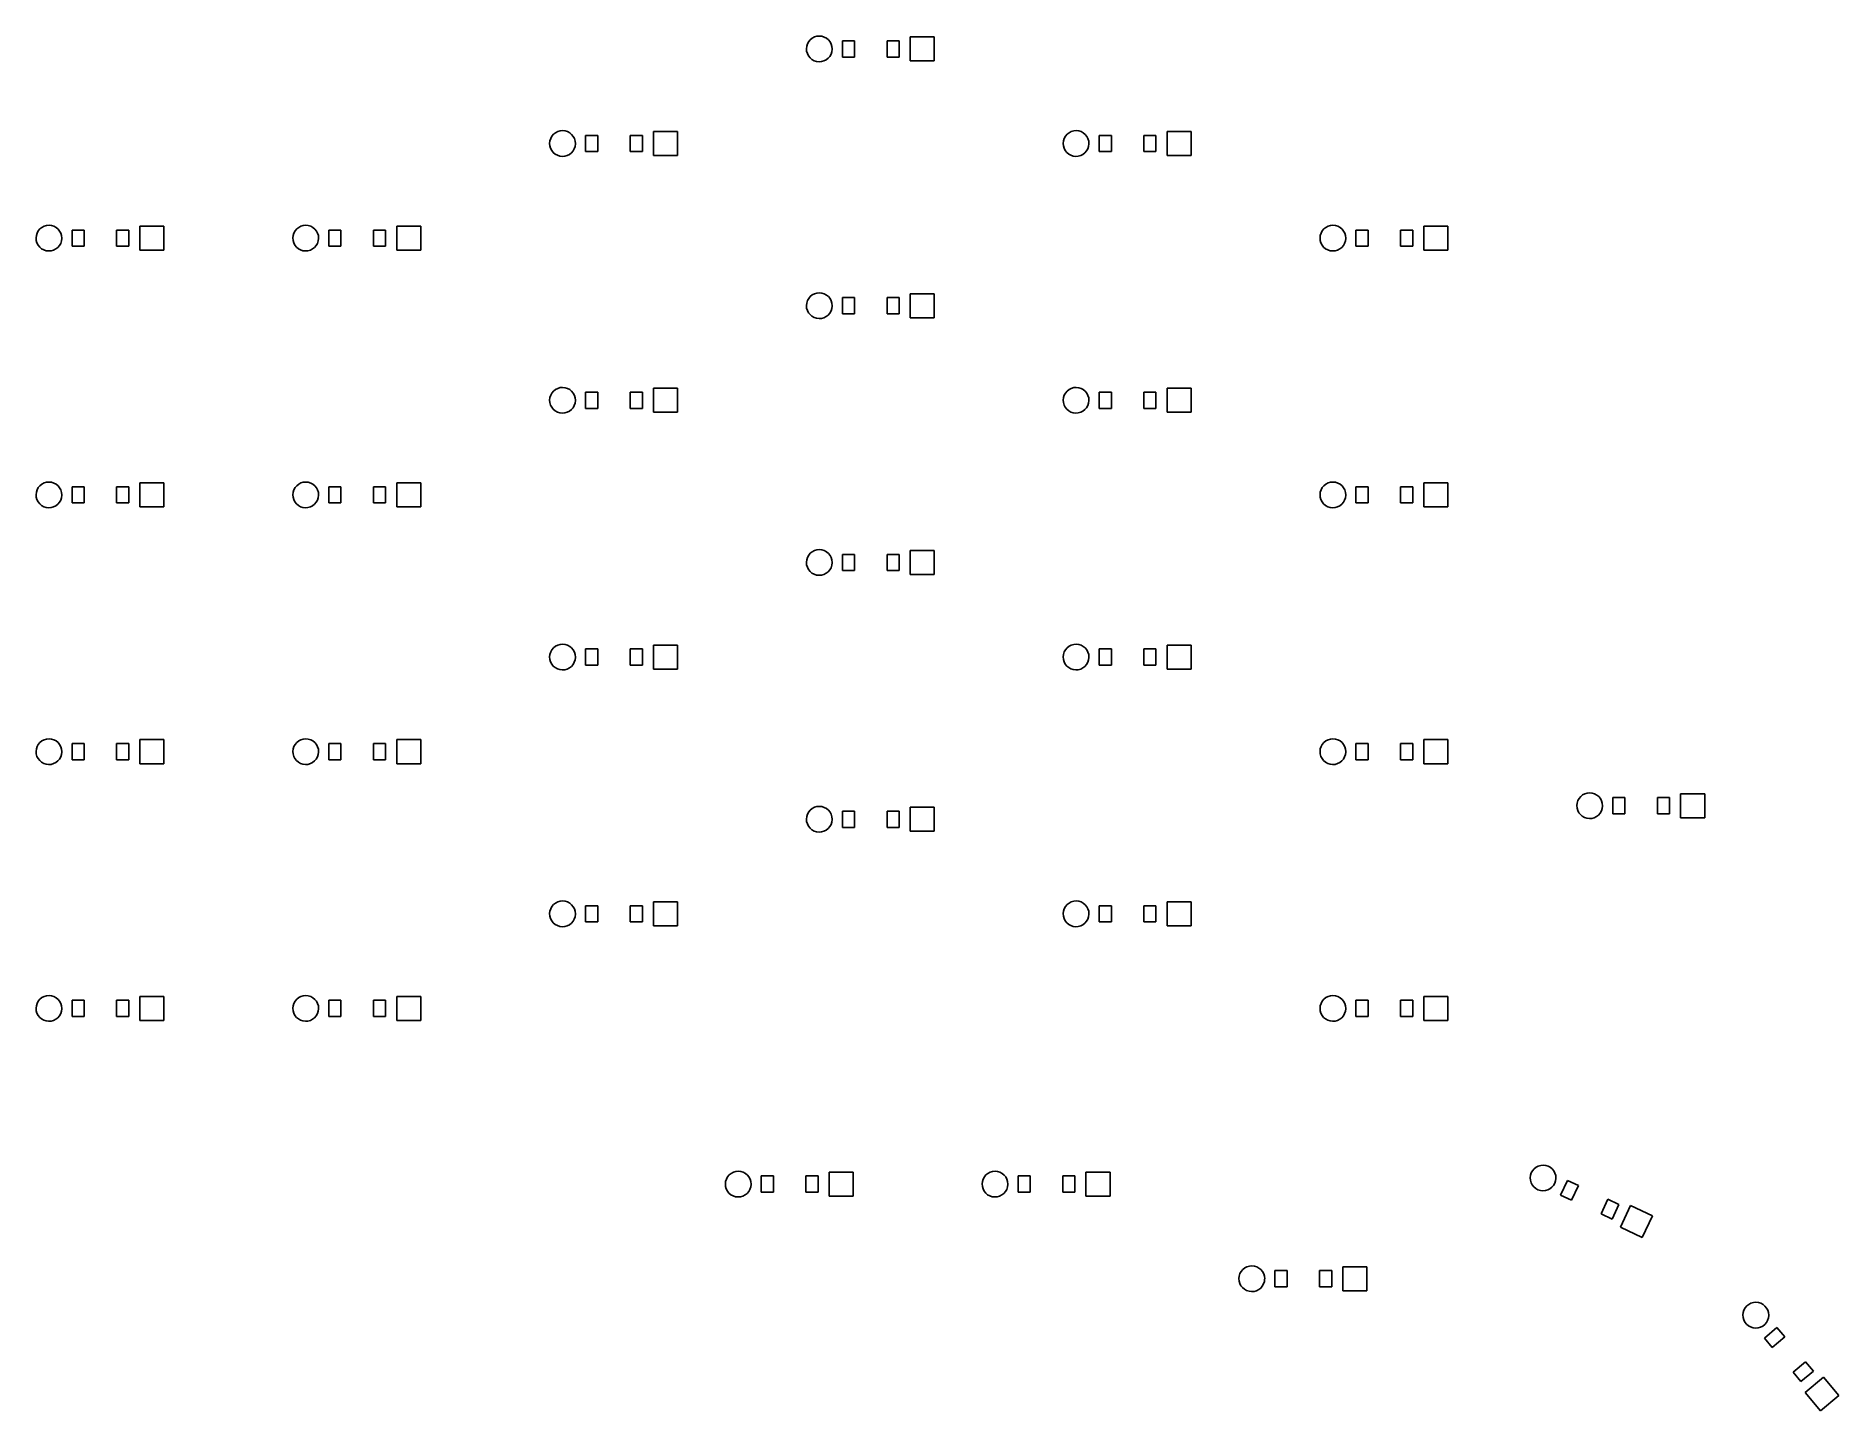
# Model space of a CAD drawing. Extents: x -5 to 129, y -39 to 63.
import ezdxf

# ---------------------------------------------------------------- set-up
doc = ezdxf.new("R2010")
doc.units = 0
doc.layers.add('BLACK', color=7, linetype='CONTINUOUS')

msp = doc.modelspace()

# ---------------------------------------------------------------- linework, layer by layer
at = {"layer": 'BLACK', "linetype": 'CONTINUOUS'}
for p, q in [((52.5236, 62.6805), (52.6684, 62.797)), ((52.6684, 62.797), (52.8332, 62.8831)), ((52.8332, 62.8831), (53.0115, 62.9356)), ((53.0115, 62.9356), (53.1966, 62.9525)), ((53.1966, 62.9525), (53.3815, 62.933)), ((53.3815, 62.933), (53.5591, 62.8781)), ((53.5591, 62.8781), (53.7226, 62.7897)), ((53.7226, 62.7897), (53.8659, 62.6712)), ((59.921, 61.111), (59.921, 62.889)), ((59.921, 62.889), (61.699, 62.889)), ((61.699, 62.889), (61.699, 61.111)), ((52.2376, 62.0133), (52.2583, 62.198)), ((52.2531, 61.8281), (52.2376, 62.0133)), ((52.3044, 61.6494), (52.2531, 61.8281)), ((52.2583, 62.198), (52.3145, 62.3752)), ((52.3894, 61.484), (52.3044, 61.6494)), ((52.3145, 62.3752), (52.4041, 62.5381)), ((52.5048, 61.3383), (52.3894, 61.484)), ((52.4041, 62.5381), (52.5236, 62.6805)), ((53.9683, 61.4509), (53.8469, 61.3102)), ((53.8659, 62.6712), (53.9834, 62.5271)), ((54.0602, 61.6126), (53.9683, 61.4509)), ((53.9834, 62.5271), (54.0706, 62.363)), ((54.1188, 61.789), (54.0602, 61.6126)), ((54.0706, 62.363), (54.1244, 62.185)), ((54.1421, 61.9734), (54.1188, 61.789)), ((54.1244, 62.185), (54.1425, 62)), ((54.1425, 62), (54.1421, 61.9734)), ((54.9, 61.4), (54.9, 62.6)), ((54.9, 62.6), (55.8, 62.6)), ((55.8, 61.4), (54.9, 61.4)), ((55.8, 62.6), (55.8, 61.4)), ((58.2, 61.4), (58.2, 62.6)), ((58.2, 62.6), (59.1, 62.6)), ((59.1, 61.4), (58.2, 61.4)), ((59.1, 62.6), (59.1, 61.4)), ((52.6464, 61.2179), (52.5048, 61.3383)), ((52.8087, 61.1272), (52.6464, 61.2179)), ((52.9855, 61.0697), (52.8087, 61.1272)), ((53.1701, 61.0477), (52.9855, 61.0697)), ((53.3554, 61.062), (53.1701, 61.0477)), ((53.5344, 61.112), (53.3554, 61.062)), ((53.7004, 61.1958), (53.5344, 61.112)), ((53.8469, 61.3102), (53.7004, 61.1958)), ((61.699, 61.111), (59.921, 61.111)), ((33.2376, 55.0133), (33.2583, 55.198)), ((33.2531, 54.8281), (33.2376, 55.0133)), ((33.3044, 54.6494), (33.2531, 54.8281)), ((33.2583, 55.198), (33.3145, 55.3752)), ((33.3145, 55.3752), (33.4041, 55.5381)), ((33.4041, 55.5381), (33.5236, 55.6805)), ((33.5236, 55.6805), (33.6684, 55.797)), ((33.6684, 55.797), (33.8332, 55.8831)), ((33.8332, 55.8831), (34.0115, 55.9356)), ((34.0115, 55.9356), (34.1966, 55.9525)), ((34.1966, 55.9525), (34.3815, 55.933)), ((34.3815, 55.933), (34.5591, 55.8781)), ((34.5591, 55.8781), (34.7226, 55.7897)), ((34.7226, 55.7897), (34.8659, 55.6712)), ((34.8659, 55.6712), (34.9834, 55.5271)), ((34.9834, 55.5271), (35.0706, 55.363)), ((35.1188, 54.789), (35.0602, 54.6126)), ((35.0706, 55.363), (35.1244, 55.185)), ((35.1421, 54.9734), (35.1188, 54.789)), ((35.1244, 55.185), (35.1425, 55)), ((35.1425, 55), (35.1421, 54.9734)), ((35.9, 54.4), (35.9, 55.6)), ((35.9, 55.6), (36.8, 55.6)), ((36.8, 55.6), (36.8, 54.4)), ((39.2, 54.4), (39.2, 55.6)), ((39.2, 55.6), (40.1, 55.6)), ((40.1, 55.6), (40.1, 54.4)), ((40.921, 54.111), (40.921, 55.889)), ((40.921, 55.889), (42.699, 55.889)), ((42.699, 55.889), (42.699, 54.111)), ((71.2376, 55.0133), (71.2583, 55.198)), ((71.2531, 54.8281), (71.2376, 55.0133)), ((71.3044, 54.6494), (71.2531, 54.8281)), ((71.2583, 55.198), (71.3145, 55.3752)), ((71.3145, 55.3752), (71.4041, 55.5381)), ((71.4041, 55.5381), (71.5236, 55.6805)), ((71.5236, 55.6805), (71.6684, 55.797)), ((71.6684, 55.797), (71.8332, 55.8831)), ((71.8332, 55.8831), (72.0115, 55.9356)), ((72.0115, 55.9356), (72.1966, 55.9525)), ((72.1966, 55.9525), (72.3815, 55.933)), ((72.3815, 55.933), (72.5591, 55.8781)), ((72.5591, 55.8781), (72.7226, 55.7897)), ((72.7226, 55.7897), (72.8659, 55.6712)), ((72.8659, 55.6712), (72.9834, 55.5271)), ((72.9834, 55.5271), (73.0706, 55.363)), ((73.1188, 54.789), (73.0602, 54.6126)), ((73.0706, 55.363), (73.1244, 55.185)), ((73.1421, 54.9734), (73.1188, 54.789)), ((73.1244, 55.185), (73.1425, 55)), ((73.1425, 55), (73.1421, 54.9734)), ((73.9, 54.4), (73.9, 55.6)), ((73.9, 55.6), (74.8, 55.6)), ((74.8, 55.6), (74.8, 54.4)), ((77.2, 54.4), (77.2, 55.6)), ((77.2, 55.6), (78.1, 55.6)), ((78.1, 55.6), (78.1, 54.4)), ((78.921, 54.111), (78.921, 55.889)), ((78.921, 55.889), (80.699, 55.889)), ((80.699, 55.889), (80.699, 54.111)), ((33.3894, 54.484), (33.3044, 54.6494)), ((33.5048, 54.3383), (33.3894, 54.484)), ((33.6464, 54.2179), (33.5048, 54.3383)), ((33.8087, 54.1272), (33.6464, 54.2179)), ((33.9855, 54.0697), (33.8087, 54.1272)), ((34.1701, 54.0477), (33.9855, 54.0697)), ((34.3554, 54.062), (34.1701, 54.0477)), ((34.5344, 54.112), (34.3554, 54.062)), ((34.7004, 54.1958), (34.5344, 54.112)), ((34.8469, 54.3102), (34.7004, 54.1958)), ((34.9683, 54.4509), (34.8469, 54.3102)), ((35.0602, 54.6126), (34.9683, 54.4509)), ((36.8, 54.4), (35.9, 54.4)), ((40.1, 54.4), (39.2, 54.4)), ((42.699, 54.111), (40.921, 54.111)), ((71.3894, 54.484), (71.3044, 54.6494)), ((71.5048, 54.3383), (71.3894, 54.484)), ((71.6464, 54.2179), (71.5048, 54.3383)), ((71.8087, 54.1272), (71.6464, 54.2179)), ((71.9855, 54.0697), (71.8087, 54.1272)), ((72.1701, 54.0477), (71.9855, 54.0697)), ((72.3554, 54.062), (72.1701, 54.0477)), ((72.5344, 54.112), (72.3554, 54.062)), ((72.7004, 54.1958), (72.5344, 54.112)), ((72.8469, 54.3102), (72.7004, 54.1958)), ((72.9683, 54.4509), (72.8469, 54.3102)), ((73.0602, 54.6126), (72.9683, 54.4509)), ((74.8, 54.4), (73.9, 54.4)), ((78.1, 54.4), (77.2, 54.4)), ((80.699, 54.111), (78.921, 54.111)), ((-4.76241, 48.0133), (-4.74169, 48.198)), ((-4.74169, 48.198), (-4.68548, 48.3752)), ((-4.68548, 48.3752), (-4.59592, 48.5381)), ((-4.59592, 48.5381), (-4.47643, 48.6805)), ((-4.47643, 48.6805), (-4.33155, 48.797)), ((-4.33155, 48.797), (-4.16681, 48.8831)), ((-4.16681, 48.8831), (-3.98848, 48.9356)), ((-3.98848, 48.9356), (-3.80335, 48.9525)), ((-3.80335, 48.9525), (-3.61847, 48.933)), ((-3.61847, 48.933), (-3.44089, 48.8781)), ((-3.44089, 48.8781), (-3.27737, 48.7897)), ((-3.27737, 48.7897), (-3.13413, 48.6712)), ((-3.13413, 48.6712), (-3.01664, 48.5271)), ((-3.01664, 48.5271), (-2.92937, 48.363)), ((-2.92937, 48.363), (-2.87564, 48.185)), ((-2.87564, 48.185), (-2.8575, 48)), ((-2.1, 47.4), (-2.1, 48.6)), ((-2.1, 48.6), (-1.2, 48.6)), ((-1.2, 48.6), (-1.2, 47.4)), ((1.2, 47.4), (1.2, 48.6)), ((1.2, 48.6), (2.1, 48.6)), ((2.1, 48.6), (2.1, 47.4)), ((2.921, 47.111), (2.921, 48.889)), ((2.921, 48.889), (4.699, 48.889)), ((4.699, 48.889), (4.699, 47.111)), ((14.2376, 48.0133), (14.2583, 48.198)), ((14.2583, 48.198), (14.3145, 48.3752)), ((14.3145, 48.3752), (14.4041, 48.5381)), ((14.4041, 48.5381), (14.5236, 48.6805)), ((14.5236, 48.6805), (14.6684, 48.797)), ((14.6684, 48.797), (14.8332, 48.8831)), ((14.8332, 48.8831), (15.0115, 48.9356)), ((15.0115, 48.9356), (15.1966, 48.9525)), ((15.1966, 48.9525), (15.3815, 48.933)), ((15.3815, 48.933), (15.5591, 48.8781)), ((15.5591, 48.8781), (15.7226, 48.7897)), ((15.7226, 48.7897), (15.8659, 48.6712)), ((15.8659, 48.6712), (15.9834, 48.5271)), ((15.9834, 48.5271), (16.0706, 48.363)), ((16.0706, 48.363), (16.1244, 48.185)), ((16.1244, 48.185), (16.1425, 48)), ((16.9, 47.4), (16.9, 48.6)), ((16.9, 48.6), (17.8, 48.6)), ((17.8, 48.6), (17.8, 47.4)), ((20.2, 47.4), (20.2, 48.6)), ((20.2, 48.6), (21.1, 48.6)), ((21.1, 48.6), (21.1, 47.4)), ((21.921, 47.111), (21.921, 48.889)), ((21.921, 48.889), (23.699, 48.889)), ((23.699, 48.889), (23.699, 47.111)), ((90.2376, 48.0133), (90.2583, 48.198)), ((90.2583, 48.198), (90.3145, 48.3752)), ((90.3145, 48.3752), (90.4041, 48.5381)), ((90.4041, 48.5381), (90.5236, 48.6805)), ((90.5236, 48.6805), (90.6684, 48.797)), ((90.6684, 48.797), (90.8332, 48.8831)), ((90.8332, 48.8831), (91.0115, 48.9356)), ((91.0115, 48.9356), (91.1966, 48.9525)), ((91.1966, 48.9525), (91.3815, 48.933)), ((91.3815, 48.933), (91.5591, 48.8781)), ((91.5591, 48.8781), (91.7226, 48.7897)), ((91.7226, 48.7897), (91.8659, 48.6712)), ((91.8659, 48.6712), (91.9834, 48.5271)), ((91.9834, 48.5271), (92.0706, 48.363)), ((92.0706, 48.363), (92.1244, 48.185)), ((92.1244, 48.185), (92.1425, 48)), ((92.9, 47.4), (92.9, 48.6)), ((92.9, 48.6), (93.8, 48.6)), ((93.8, 48.6), (93.8, 47.4)), ((96.2, 47.4), (96.2, 48.6)), ((96.2, 48.6), (97.1, 48.6)), ((97.1, 48.6), (97.1, 47.4)), ((97.921, 47.111), (97.921, 48.889)), ((97.921, 48.889), (99.699, 48.889)), ((99.699, 48.889), (99.699, 47.111)), ((-4.74685, 47.8281), (-4.76241, 48.0133)), ((-4.69561, 47.6494), (-4.74685, 47.8281)), ((-4.61064, 47.484), (-4.69561, 47.6494)), ((-4.49517, 47.3383), (-4.61064, 47.484)), ((-4.3536, 47.2179), (-4.49517, 47.3383)), ((-4.19133, 47.1272), (-4.3536, 47.2179)), ((-4.01453, 47.0697), (-4.19133, 47.1272)), ((-3.82995, 47.0477), (-4.01453, 47.0697)), ((-3.6446, 47.062), (-3.82995, 47.0477)), ((-3.46555, 47.112), (-3.6446, 47.062)), ((-3.29962, 47.1958), (-3.46555, 47.112)), ((-3.15314, 47.3102), (-3.29962, 47.1958)), ((-3.03167, 47.4509), (-3.15314, 47.3102)), ((-2.93985, 47.6126), (-3.03167, 47.4509)), ((-2.88117, 47.789), (-2.93985, 47.6126)), ((-2.85787, 47.9734), (-2.88117, 47.789)), ((-2.8575, 48), (-2.85787, 47.9734)), ((-1.2, 47.4), (-2.1, 47.4)), ((2.1, 47.4), (1.2, 47.4)), ((4.699, 47.111), (2.921, 47.111)), ((14.2531, 47.8281), (14.2376, 48.0133)), ((14.3044, 47.6494), (14.2531, 47.8281)), ((14.3894, 47.484), (14.3044, 47.6494)), ((14.5048, 47.3383), (14.3894, 47.484)), ((14.6464, 47.2179), (14.5048, 47.3383)), ((14.8087, 47.1272), (14.6464, 47.2179)), ((14.9855, 47.0697), (14.8087, 47.1272)), ((15.1701, 47.0477), (14.9855, 47.0697)), ((15.3554, 47.062), (15.1701, 47.0477)), ((15.5344, 47.112), (15.3554, 47.062)), ((15.7004, 47.1958), (15.5344, 47.112)), ((15.8469, 47.3102), (15.7004, 47.1958)), ((15.9683, 47.4509), (15.8469, 47.3102)), ((16.0602, 47.6126), (15.9683, 47.4509)), ((16.1188, 47.789), (16.0602, 47.6126)), ((16.1421, 47.9734), (16.1188, 47.789)), ((16.1425, 48), (16.1421, 47.9734)), ((17.8, 47.4), (16.9, 47.4)), ((21.1, 47.4), (20.2, 47.4)), ((23.699, 47.111), (21.921, 47.111)), ((90.2531, 47.8281), (90.2376, 48.0133)), ((90.3044, 47.6494), (90.2531, 47.8281)), ((90.3894, 47.484), (90.3044, 47.6494)), ((90.5048, 47.3383), (90.3894, 47.484)), ((90.6464, 47.2179), (90.5048, 47.3383)), ((90.8087, 47.1272), (90.6464, 47.2179)), ((90.9855, 47.0697), (90.8087, 47.1272)), ((91.1701, 47.0477), (90.9855, 47.0697)), ((91.3554, 47.062), (91.1701, 47.0477)), ((91.5344, 47.112), (91.3554, 47.062)), ((91.7004, 47.1958), (91.5344, 47.112)), ((91.8469, 47.3102), (91.7004, 47.1958)), ((91.9683, 47.4509), (91.8469, 47.3102)), ((92.0602, 47.6126), (91.9683, 47.4509)), ((92.1188, 47.789), (92.0602, 47.6126)), ((92.1421, 47.9734), (92.1188, 47.789)), ((92.1425, 48), (92.1421, 47.9734)), ((93.8, 47.4), (92.9, 47.4)), ((97.1, 47.4), (96.2, 47.4)), ((99.699, 47.111), (97.921, 47.111)), ((52.2376, 43.0133), (52.2583, 43.198)), ((52.2531, 42.8281), (52.2376, 43.0133)), ((52.3044, 42.6494), (52.2531, 42.8281)), ((52.2583, 43.198), (52.3145, 43.3752)), ((52.3145, 43.3752), (52.4041, 43.5381)), ((52.4041, 43.5381), (52.5236, 43.6805)), ((52.5236, 43.6805), (52.6684, 43.797)), ((52.6684, 43.797), (52.8332, 43.8831)), ((52.8332, 43.8831), (53.0115, 43.9356)), ((53.0115, 43.9356), (53.1966, 43.9525)), ((53.1966, 43.9525), (53.3815, 43.933)), ((53.3815, 43.933), (53.5591, 43.8781)), ((53.5591, 43.8781), (53.7226, 43.7897)), ((53.7226, 43.7897), (53.8659, 43.6712)), ((53.8659, 43.6712), (53.9834, 43.5271)), ((53.9834, 43.5271), (54.0706, 43.363)), ((54.1188, 42.789), (54.0602, 42.6126)), ((54.0706, 43.363), (54.1244, 43.185)), ((54.1421, 42.9734), (54.1188, 42.789)), ((54.1244, 43.185), (54.1425, 43)), ((54.1425, 43), (54.1421, 42.9734)), ((54.9, 42.4), (54.9, 43.6)), ((54.9, 43.6), (55.8, 43.6)), ((55.8, 43.6), (55.8, 42.4)), ((58.2, 42.4), (58.2, 43.6)), ((58.2, 43.6), (59.1, 43.6)), ((59.1, 43.6), (59.1, 42.4)), ((59.921, 42.111), (59.921, 43.889)), ((59.921, 43.889), (61.699, 43.889)), ((61.699, 43.889), (61.699, 42.111)), ((52.3894, 42.484), (52.3044, 42.6494)), ((52.5048, 42.3383), (52.3894, 42.484)), ((52.6464, 42.2179), (52.5048, 42.3383)), ((52.8087, 42.1272), (52.6464, 42.2179)), ((52.9855, 42.0697), (52.8087, 42.1272)), ((53.1701, 42.0477), (52.9855, 42.0697)), ((53.3554, 42.062), (53.1701, 42.0477)), ((53.5344, 42.112), (53.3554, 42.062)), ((53.7004, 42.1958), (53.5344, 42.112)), ((53.8469, 42.3102), (53.7004, 42.1958)), ((53.9683, 42.4509), (53.8469, 42.3102)), ((54.0602, 42.6126), (53.9683, 42.4509)), ((55.8, 42.4), (54.9, 42.4)), ((59.1, 42.4), (58.2, 42.4)), ((61.699, 42.111), (59.921, 42.111)), ((33.2376, 36.0133), (33.2583, 36.198)), ((33.2583, 36.198), (33.3145, 36.3752)), ((33.3145, 36.3752), (33.4041, 36.5381)), ((33.4041, 36.5381), (33.5236, 36.6805)), ((33.5236, 36.6805), (33.6684, 36.797)), ((33.6684, 36.797), (33.8332, 36.8831)), ((33.8332, 36.8831), (34.0115, 36.9356)), ((34.0115, 36.9356), (34.1966, 36.9525)), ((34.1966, 36.9525), (34.3815, 36.933)), ((34.3815, 36.933), (34.5591, 36.8781)), ((34.5591, 36.8781), (34.7226, 36.7897)), ((34.7226, 36.7897), (34.8659, 36.6712)), ((34.8659, 36.6712), (34.9834, 36.5271)), ((34.9834, 36.5271), (35.0706, 36.363)), ((35.0706, 36.363), (35.1244, 36.185)), ((35.1244, 36.185), (35.1425, 36)), ((35.9, 35.4), (35.9, 36.6)), ((35.9, 36.6), (36.8, 36.6)), ((36.8, 36.6), (36.8, 35.4)), ((39.2, 35.4), (39.2, 36.6)), ((39.2, 36.6), (40.1, 36.6)), ((40.1, 36.6), (40.1, 35.4)), ((40.921, 35.111), (40.921, 36.889)), ((40.921, 36.889), (42.699, 36.889)), ((42.699, 36.889), (42.699, 35.111)), ((71.2376, 36.0133), (71.2583, 36.198)), ((71.2583, 36.198), (71.3145, 36.3752)), ((71.3145, 36.3752), (71.4041, 36.5381)), ((71.4041, 36.5381), (71.5236, 36.6805)), ((71.5236, 36.6805), (71.6684, 36.797)), ((71.6684, 36.797), (71.8332, 36.8831)), ((71.8332, 36.8831), (72.0115, 36.9356)), ((72.0115, 36.9356), (72.1966, 36.9525)), ((72.1966, 36.9525), (72.3815, 36.933)), ((72.3815, 36.933), (72.5591, 36.8781)), ((72.5591, 36.8781), (72.7226, 36.7897)), ((72.7226, 36.7897), (72.8659, 36.6712)), ((72.8659, 36.6712), (72.9834, 36.5271)), ((72.9834, 36.5271), (73.0706, 36.363)), ((73.0706, 36.363), (73.1244, 36.185)), ((73.1244, 36.185), (73.1425, 36)), ((73.9, 35.4), (73.9, 36.6)), ((73.9, 36.6), (74.8, 36.6)), ((74.8, 36.6), (74.8, 35.4)), ((77.2, 35.4), (77.2, 36.6)), ((77.2, 36.6), (78.1, 36.6)), ((78.1, 36.6), (78.1, 35.4)), ((78.921, 35.111), (78.921, 36.889)), ((78.921, 36.889), (80.699, 36.889)), ((80.699, 36.889), (80.699, 35.111)), ((33.2531, 35.8281), (33.2376, 36.0133)), ((33.3044, 35.6494), (33.2531, 35.8281)), ((33.3894, 35.484), (33.3044, 35.6494)), ((33.5048, 35.3383), (33.3894, 35.484)), ((33.6464, 35.2179), (33.5048, 35.3383)), ((33.8087, 35.1272), (33.6464, 35.2179)), ((33.9855, 35.0697), (33.8087, 35.1272)), ((34.1701, 35.0477), (33.9855, 35.0697)), ((34.3554, 35.062), (34.1701, 35.0477)), ((34.5344, 35.112), (34.3554, 35.062)), ((34.7004, 35.1958), (34.5344, 35.112)), ((34.8469, 35.3102), (34.7004, 35.1958)), ((34.9683, 35.4509), (34.8469, 35.3102)), ((35.0602, 35.6126), (34.9683, 35.4509)), ((35.1188, 35.789), (35.0602, 35.6126)), ((35.1421, 35.9734), (35.1188, 35.789)), ((35.1425, 36), (35.1421, 35.9734)), ((36.8, 35.4), (35.9, 35.4)), ((40.1, 35.4), (39.2, 35.4)), ((42.699, 35.111), (40.921, 35.111)), ((71.2531, 35.8281), (71.2376, 36.0133)), ((71.3044, 35.6494), (71.2531, 35.8281)), ((71.3894, 35.484), (71.3044, 35.6494)), ((71.5048, 35.3383), (71.3894, 35.484)), ((71.6464, 35.2179), (71.5048, 35.3383)), ((71.8087, 35.1272), (71.6464, 35.2179)), ((71.9855, 35.0697), (71.8087, 35.1272)), ((72.1701, 35.0477), (71.9855, 35.0697)), ((72.3554, 35.062), (72.1701, 35.0477)), ((72.5344, 35.112), (72.3554, 35.062)), ((72.7004, 35.1958), (72.5344, 35.112)), ((72.8469, 35.3102), (72.7004, 35.1958)), ((72.9683, 35.4509), (72.8469, 35.3102)), ((73.0602, 35.6126), (72.9683, 35.4509)), ((73.1188, 35.789), (73.0602, 35.6126)), ((73.1421, 35.9734), (73.1188, 35.789)), ((73.1425, 36), (73.1421, 35.9734)), ((74.8, 35.4), (73.9, 35.4)), ((78.1, 35.4), (77.2, 35.4)), ((80.699, 35.111), (78.921, 35.111)), ((-4.74169, 29.198), (-4.68548, 29.3752)), ((-4.68548, 29.3752), (-4.59592, 29.5381)), ((-4.59592, 29.5381), (-4.47643, 29.6805)), ((-4.47643, 29.6805), (-4.33155, 29.797)), ((-4.33155, 29.797), (-4.16681, 29.8831)), ((-4.16681, 29.8831), (-3.98848, 29.9356)), ((-3.98848, 29.9356), (-3.80335, 29.9525)), ((-3.80335, 29.9525), (-3.61847, 29.933)), ((-3.61847, 29.933), (-3.44089, 29.8781)), ((-3.44089, 29.8781), (-3.27737, 29.7897)), ((-3.27737, 29.7897), (-3.13413, 29.6712)), ((-3.13413, 29.6712), (-3.01664, 29.5271)), ((-3.01664, 29.5271), (-2.92937, 29.363)), ((-2.92937, 29.363), (-2.87564, 29.185)), ((-2.1, 28.4), (-2.1, 29.6)), ((-2.1, 29.6), (-1.2, 29.6)), ((-1.2, 29.6), (-1.2, 28.4)), ((1.2, 28.4), (1.2, 29.6)), ((1.2, 29.6), (2.1, 29.6)), ((2.1, 29.6), (2.1, 28.4)), ((2.921, 28.111), (2.921, 29.889)), ((2.921, 29.889), (4.699, 29.889)), ((4.699, 29.889), (4.699, 28.111)), ((14.2583, 29.198), (14.3145, 29.3752)), ((14.3145, 29.3752), (14.4041, 29.5381)), ((14.4041, 29.5381), (14.5236, 29.6805)), ((14.5236, 29.6805), (14.6684, 29.797)), ((14.6684, 29.797), (14.8332, 29.8831)), ((14.8332, 29.8831), (15.0115, 29.9356)), ((15.0115, 29.9356), (15.1966, 29.9525)), ((15.1966, 29.9525), (15.3815, 29.933)), ((15.3815, 29.933), (15.5591, 29.8781)), ((15.5591, 29.8781), (15.7226, 29.7897)), ((15.7226, 29.7897), (15.8659, 29.6712)), ((15.8659, 29.6712), (15.9834, 29.5271)), ((15.9834, 29.5271), (16.0706, 29.363)), ((16.0706, 29.363), (16.1244, 29.185)), ((16.9, 28.4), (16.9, 29.6)), ((16.9, 29.6), (17.8, 29.6)), ((17.8, 29.6), (17.8, 28.4)), ((20.2, 28.4), (20.2, 29.6)), ((20.2, 29.6), (21.1, 29.6)), ((21.1, 29.6), (21.1, 28.4)), ((21.921, 28.111), (21.921, 29.889)), ((21.921, 29.889), (23.699, 29.889)), ((23.699, 29.889), (23.699, 28.111)), ((90.2583, 29.198), (90.3145, 29.3752)), ((90.3145, 29.3752), (90.4041, 29.5381)), ((90.4041, 29.5381), (90.5236, 29.6805)), ((90.5236, 29.6805), (90.6684, 29.797)), ((90.6684, 29.797), (90.8332, 29.8831)), ((90.8332, 29.8831), (91.0115, 29.9356)), ((91.0115, 29.9356), (91.1966, 29.9525)), ((91.1966, 29.9525), (91.3815, 29.933)), ((91.3815, 29.933), (91.5591, 29.8781)), ((91.5591, 29.8781), (91.7226, 29.7897)), ((91.7226, 29.7897), (91.8659, 29.6712)), ((91.8659, 29.6712), (91.9834, 29.5271)), ((91.9834, 29.5271), (92.0706, 29.363)), ((92.0706, 29.363), (92.1244, 29.185)), ((92.9, 28.4), (92.9, 29.6)), ((92.9, 29.6), (93.8, 29.6)), ((93.8, 29.6), (93.8, 28.4)), ((96.2, 28.4), (96.2, 29.6)), ((96.2, 29.6), (97.1, 29.6)), ((97.1, 29.6), (97.1, 28.4)), ((97.921, 28.111), (97.921, 29.889)), ((97.921, 29.889), (99.699, 29.889)), ((99.699, 29.889), (99.699, 28.111)), ((-4.76241, 29.0133), (-4.74169, 29.198)), ((-4.74685, 28.8281), (-4.76241, 29.0133)), ((-4.69561, 28.6494), (-4.74685, 28.8281)), ((-4.61064, 28.484), (-4.69561, 28.6494)), ((-4.49517, 28.3383), (-4.61064, 28.484)), ((-4.3536, 28.2179), (-4.49517, 28.3383)), ((-4.19133, 28.1272), (-4.3536, 28.2179)), ((-4.01453, 28.0697), (-4.19133, 28.1272)), ((-3.82995, 28.0477), (-4.01453, 28.0697)), ((-3.6446, 28.062), (-3.82995, 28.0477)), ((-3.46555, 28.112), (-3.6446, 28.062)), ((-3.29962, 28.1958), (-3.46555, 28.112)), ((-3.15314, 28.3102), (-3.29962, 28.1958)), ((-3.03167, 28.4509), (-3.15314, 28.3102)), ((-2.93985, 28.6126), (-3.03167, 28.4509)), ((-2.88117, 28.789), (-2.93985, 28.6126)), ((-2.85787, 28.9734), (-2.88117, 28.789)), ((-2.87564, 29.185), (-2.8575, 29)), ((-2.8575, 29), (-2.85787, 28.9734)), ((-1.2, 28.4), (-2.1, 28.4)), ((2.1, 28.4), (1.2, 28.4)), ((4.699, 28.111), (2.921, 28.111)), ((14.2376, 29.0133), (14.2583, 29.198)), ((14.2531, 28.8281), (14.2376, 29.0133)), ((14.3044, 28.6494), (14.2531, 28.8281)), ((14.3894, 28.484), (14.3044, 28.6494)), ((14.5048, 28.3383), (14.3894, 28.484)), ((14.6464, 28.2179), (14.5048, 28.3383)), ((14.8087, 28.1272), (14.6464, 28.2179)), ((14.9855, 28.0697), (14.8087, 28.1272)), ((15.1701, 28.0477), (14.9855, 28.0697)), ((15.3554, 28.062), (15.1701, 28.0477)), ((15.5344, 28.112), (15.3554, 28.062)), ((15.7004, 28.1958), (15.5344, 28.112)), ((15.8469, 28.3102), (15.7004, 28.1958)), ((15.9683, 28.4509), (15.8469, 28.3102)), ((16.0602, 28.6126), (15.9683, 28.4509)), ((16.1188, 28.789), (16.0602, 28.6126)), ((16.1421, 28.9734), (16.1188, 28.789)), ((16.1244, 29.185), (16.1425, 29)), ((16.1425, 29), (16.1421, 28.9734)), ((17.8, 28.4), (16.9, 28.4)), ((21.1, 28.4), (20.2, 28.4)), ((23.699, 28.111), (21.921, 28.111)), ((90.2376, 29.0133), (90.2583, 29.198)), ((90.2531, 28.8281), (90.2376, 29.0133)), ((90.3044, 28.6494), (90.2531, 28.8281)), ((90.3894, 28.484), (90.3044, 28.6494)), ((90.5048, 28.3383), (90.3894, 28.484)), ((90.6464, 28.2179), (90.5048, 28.3383)), ((90.8087, 28.1272), (90.6464, 28.2179)), ((90.9855, 28.0697), (90.8087, 28.1272)), ((91.1701, 28.0477), (90.9855, 28.0697)), ((91.3554, 28.062), (91.1701, 28.0477)), ((91.5344, 28.112), (91.3554, 28.062)), ((91.7004, 28.1958), (91.5344, 28.112)), ((91.8469, 28.3102), (91.7004, 28.1958)), ((91.9683, 28.4509), (91.8469, 28.3102)), ((92.0602, 28.6126), (91.9683, 28.4509)), ((92.1188, 28.789), (92.0602, 28.6126)), ((92.1421, 28.9734), (92.1188, 28.789)), ((92.1244, 29.185), (92.1425, 29)), ((92.1425, 29), (92.1421, 28.9734)), ((93.8, 28.4), (92.9, 28.4)), ((97.1, 28.4), (96.2, 28.4)), ((99.699, 28.111), (97.921, 28.111)), ((52.2376, 24.0133), (52.2583, 24.198)), ((52.2531, 23.8281), (52.2376, 24.0133)), ((52.2583, 24.198), (52.3145, 24.3752)), ((52.3145, 24.3752), (52.4041, 24.5381)), ((52.4041, 24.5381), (52.5236, 24.6805)), ((52.5236, 24.6805), (52.6684, 24.797)), ((52.6684, 24.797), (52.8332, 24.8831)), ((52.8332, 24.8831), (53.0115, 24.9356)), ((53.0115, 24.9356), (53.1966, 24.9525)), ((53.1966, 24.9525), (53.3815, 24.933)), ((53.3815, 24.933), (53.5591, 24.8781)), ((53.5591, 24.8781), (53.7226, 24.7897)), ((53.7226, 24.7897), (53.8659, 24.6712)), ((53.8659, 24.6712), (53.9834, 24.5271)), ((53.9834, 24.5271), (54.0706, 24.363)), ((54.0706, 24.363), (54.1244, 24.185)), ((54.1244, 24.185), (54.1425, 24)), ((54.9, 23.4), (54.9, 24.6)), ((54.9, 24.6), (55.8, 24.6)), ((55.8, 24.6), (55.8, 23.4)), ((58.2, 23.4), (58.2, 24.6)), ((58.2, 24.6), (59.1, 24.6)), ((59.1, 24.6), (59.1, 23.4)), ((59.921, 23.111), (59.921, 24.889)), ((59.921, 24.889), (61.699, 24.889)), ((61.699, 24.889), (61.699, 23.111)), ((52.3044, 23.6494), (52.2531, 23.8281)), ((52.3894, 23.484), (52.3044, 23.6494)), ((52.5048, 23.3383), (52.3894, 23.484)), ((52.6464, 23.2179), (52.5048, 23.3383)), ((52.8087, 23.1272), (52.6464, 23.2179)), ((52.9855, 23.0697), (52.8087, 23.1272)), ((53.1701, 23.0477), (52.9855, 23.0697)), ((53.3554, 23.062), (53.1701, 23.0477)), ((53.5344, 23.112), (53.3554, 23.062)), ((53.7004, 23.1958), (53.5344, 23.112)), ((53.8469, 23.3102), (53.7004, 23.1958)), ((53.9683, 23.4509), (53.8469, 23.3102)), ((54.0602, 23.6126), (53.9683, 23.4509)), ((54.1188, 23.789), (54.0602, 23.6126)), ((54.1421, 23.9734), (54.1188, 23.789)), ((54.1425, 24), (54.1421, 23.9734)), ((55.8, 23.4), (54.9, 23.4)), ((59.1, 23.4), (58.2, 23.4)), ((61.699, 23.111), (59.921, 23.111)), ((33.2583, 17.198), (33.3145, 17.3752)), ((33.3145, 17.3752), (33.4041, 17.5381)), ((33.4041, 17.5381), (33.5236, 17.6805)), ((33.5236, 17.6805), (33.6684, 17.797)), ((33.6684, 17.797), (33.8332, 17.8831)), ((33.8332, 17.8831), (34.0115, 17.9356)), ((34.0115, 17.9356), (34.1966, 17.9525)), ((34.1966, 17.9525), (34.3815, 17.933)), ((34.3815, 17.933), (34.5591, 17.8781)), ((34.5591, 17.8781), (34.7226, 17.7897)), ((34.7226, 17.7897), (34.8659, 17.6712)), ((34.8659, 17.6712), (34.9834, 17.5271)), ((34.9834, 17.5271), (35.0706, 17.363)), ((35.0706, 17.363), (35.1244, 17.185)), ((35.9, 16.4), (35.9, 17.6)), ((35.9, 17.6), (36.8, 17.6)), ((36.8, 17.6), (36.8, 16.4)), ((39.2, 16.4), (39.2, 17.6)), ((39.2, 17.6), (40.1, 17.6)), ((40.1, 17.6), (40.1, 16.4)), ((40.921, 16.111), (40.921, 17.889)), ((40.921, 17.889), (42.699, 17.889)), ((42.699, 17.889), (42.699, 16.111)), ((71.2583, 17.198), (71.3145, 17.3752)), ((71.3145, 17.3752), (71.4041, 17.5381)), ((71.4041, 17.5381), (71.5236, 17.6805)), ((71.5236, 17.6805), (71.6684, 17.797)), ((71.6684, 17.797), (71.8332, 17.8831)), ((71.8332, 17.8831), (72.0115, 17.9356)), ((72.0115, 17.9356), (72.1966, 17.9525)), ((72.1966, 17.9525), (72.3815, 17.933)), ((72.3815, 17.933), (72.5591, 17.8781)), ((72.5591, 17.8781), (72.7226, 17.7897)), ((72.7226, 17.7897), (72.8659, 17.6712)), ((72.8659, 17.6712), (72.9834, 17.5271)), ((72.9834, 17.5271), (73.0706, 17.363)), ((73.0706, 17.363), (73.1244, 17.185)), ((73.9, 16.4), (73.9, 17.6)), ((73.9, 17.6), (74.8, 17.6)), ((74.8, 17.6), (74.8, 16.4)), ((77.2, 16.4), (77.2, 17.6)), ((77.2, 17.6), (78.1, 17.6)), ((78.1, 17.6), (78.1, 16.4)), ((78.921, 16.111), (78.921, 17.889)), ((78.921, 17.889), (80.699, 17.889)), ((80.699, 17.889), (80.699, 16.111)), ((33.2376, 17.0133), (33.2583, 17.198)), ((33.2531, 16.8281), (33.2376, 17.0133)), ((33.3044, 16.6494), (33.2531, 16.8281)), ((33.3894, 16.484), (33.3044, 16.6494)), ((33.5048, 16.3383), (33.3894, 16.484)), ((33.6464, 16.2179), (33.5048, 16.3383)), ((33.8087, 16.1272), (33.6464, 16.2179)), ((33.9855, 16.0697), (33.8087, 16.1272)), ((34.1701, 16.0477), (33.9855, 16.0697)), ((34.3554, 16.062), (34.1701, 16.0477)), ((34.5344, 16.112), (34.3554, 16.062)), ((34.7004, 16.1958), (34.5344, 16.112)), ((34.8469, 16.3102), (34.7004, 16.1958)), ((34.9683, 16.4509), (34.8469, 16.3102)), ((35.0602, 16.6126), (34.9683, 16.4509)), ((35.1188, 16.789), (35.0602, 16.6126)), ((35.1421, 16.9734), (35.1188, 16.789)), ((35.1244, 17.185), (35.1425, 17)), ((35.1425, 17), (35.1421, 16.9734)), ((36.8, 16.4), (35.9, 16.4)), ((40.1, 16.4), (39.2, 16.4)), ((42.699, 16.111), (40.921, 16.111)), ((71.2376, 17.0133), (71.2583, 17.198)), ((71.2531, 16.8281), (71.2376, 17.0133)), ((71.3044, 16.6494), (71.2531, 16.8281)), ((71.3894, 16.484), (71.3044, 16.6494)), ((71.5048, 16.3383), (71.3894, 16.484)), ((71.6464, 16.2179), (71.5048, 16.3383)), ((71.8087, 16.1272), (71.6464, 16.2179)), ((71.9855, 16.0697), (71.8087, 16.1272)), ((72.1701, 16.0477), (71.9855, 16.0697)), ((72.3554, 16.062), (72.1701, 16.0477)), ((72.5344, 16.112), (72.3554, 16.062)), ((72.7004, 16.1958), (72.5344, 16.112)), ((72.8469, 16.3102), (72.7004, 16.1958)), ((72.9683, 16.4509), (72.8469, 16.3102)), ((73.0602, 16.6126), (72.9683, 16.4509)), ((73.1188, 16.789), (73.0602, 16.6126)), ((73.1421, 16.9734), (73.1188, 16.789)), ((73.1244, 17.185), (73.1425, 17)), ((73.1425, 17), (73.1421, 16.9734)), ((74.8, 16.4), (73.9, 16.4)), ((78.1, 16.4), (77.2, 16.4)), ((80.699, 16.111), (78.921, 16.111)), ((-4.59592, 10.5381), (-4.47643, 10.6805)), ((-4.47643, 10.6805), (-4.33155, 10.797)), ((-4.33155, 10.797), (-4.16681, 10.8831)), ((-4.16681, 10.8831), (-3.98848, 10.9356)), ((-3.98848, 10.9356), (-3.80335, 10.9525)), ((-3.80335, 10.9525), (-3.61847, 10.933)), ((-3.61847, 10.933), (-3.44089, 10.8781)), ((-3.44089, 10.8781), (-3.27737, 10.7897)), ((-3.27737, 10.7897), (-3.13413, 10.6712)), ((2.921, 9.111), (2.921, 10.889)), ((2.921, 10.889), (4.699, 10.889)), ((4.699, 10.889), (4.699, 9.111)), ((14.4041, 10.5381), (14.5236, 10.6805)), ((14.5236, 10.6805), (14.6684, 10.797)), ((14.6684, 10.797), (14.8332, 10.8831)), ((14.8332, 10.8831), (15.0115, 10.9356)), ((15.0115, 10.9356), (15.1966, 10.9525)), ((15.1966, 10.9525), (15.3815, 10.933)), ((15.3815, 10.933), (15.5591, 10.8781)), ((15.5591, 10.8781), (15.7226, 10.7897)), ((15.7226, 10.7897), (15.8659, 10.6712)), ((21.921, 9.111), (21.921, 10.889)), ((21.921, 10.889), (23.699, 10.889)), ((23.699, 10.889), (23.699, 9.111)), ((90.4041, 10.5381), (90.5236, 10.6805)), ((90.5236, 10.6805), (90.6684, 10.797)), ((90.6684, 10.797), (90.8332, 10.8831)), ((90.8332, 10.8831), (91.0115, 10.9356)), ((91.0115, 10.9356), (91.1966, 10.9525)), ((91.1966, 10.9525), (91.3815, 10.933)), ((91.3815, 10.933), (91.5591, 10.8781)), ((91.5591, 10.8781), (91.7226, 10.7897)), ((91.7226, 10.7897), (91.8659, 10.6712)), ((97.921, 9.111), (97.921, 10.889)), ((97.921, 10.889), (99.699, 10.889)), ((99.699, 10.889), (99.699, 9.111)), ((-4.76241, 10.0133), (-4.74169, 10.198)), ((-4.74685, 9.82806), (-4.76241, 10.0133)), ((-4.69561, 9.64936), (-4.74685, 9.82806)), ((-4.74169, 10.198), (-4.68548, 10.3752)), ((-4.61064, 9.48402), (-4.69561, 9.64936)), ((-4.68548, 10.3752), (-4.59592, 10.5381)), ((-4.49517, 9.33834), (-4.61064, 9.48402)), ((-4.3536, 9.21786), (-4.49517, 9.33834)), ((-3.03167, 9.45095), (-3.15314, 9.31023)), ((-3.13413, 10.6712), (-3.01664, 10.5271)), ((-2.93985, 9.61258), (-3.03167, 9.45095)), ((-3.01664, 10.5271), (-2.92937, 10.363)), ((-2.88117, 9.78897), (-2.93985, 9.61258)), ((-2.92937, 10.363), (-2.87564, 10.185)), ((-2.85787, 9.9734), (-2.88117, 9.78897)), ((-2.87564, 10.185), (-2.8575, 10)), ((-2.8575, 10), (-2.85787, 9.9734)), ((-2.1, 9.4), (-2.1, 10.6)), ((-2.1, 10.6), (-1.2, 10.6)), ((-1.2, 9.4), (-2.1, 9.4)), ((-1.2, 10.6), (-1.2, 9.4)), ((1.2, 9.4), (1.2, 10.6)), ((1.2, 10.6), (2.1, 10.6)), ((2.1, 9.4), (1.2, 9.4)), ((2.1, 10.6), (2.1, 9.4)), ((14.2376, 10.0133), (14.2583, 10.198)), ((14.2531, 9.82806), (14.2376, 10.0133)), ((14.3044, 9.64936), (14.2531, 9.82806)), ((14.2583, 10.198), (14.3145, 10.3752)), ((14.3894, 9.48402), (14.3044, 9.64936)), ((14.3145, 10.3752), (14.4041, 10.5381)), ((14.5048, 9.33834), (14.3894, 9.48402)), ((14.6464, 9.21786), (14.5048, 9.33834)), ((15.9683, 9.45095), (15.8469, 9.31023)), ((15.8659, 10.6712), (15.9834, 10.5271)), ((16.0602, 9.61258), (15.9683, 9.45095)), ((15.9834, 10.5271), (16.0706, 10.363)), ((16.1188, 9.78897), (16.0602, 9.61258)), ((16.0706, 10.363), (16.1244, 10.185)), ((16.1421, 9.9734), (16.1188, 9.78897)), ((16.1244, 10.185), (16.1425, 10)), ((16.1425, 10), (16.1421, 9.9734)), ((16.9, 9.4), (16.9, 10.6)), ((16.9, 10.6), (17.8, 10.6)), ((17.8, 9.4), (16.9, 9.4)), ((17.8, 10.6), (17.8, 9.4)), ((20.2, 9.4), (20.2, 10.6)), ((20.2, 10.6), (21.1, 10.6)), ((21.1, 9.4), (20.2, 9.4)), ((21.1, 10.6), (21.1, 9.4)), ((90.2376, 10.0133), (90.2583, 10.198)), ((90.2531, 9.82806), (90.2376, 10.0133)), ((90.3044, 9.64936), (90.2531, 9.82806)), ((90.2583, 10.198), (90.3145, 10.3752)), ((90.3894, 9.48402), (90.3044, 9.64936)), ((90.3145, 10.3752), (90.4041, 10.5381)), ((90.5048, 9.33834), (90.3894, 9.48402)), ((90.6464, 9.21786), (90.5048, 9.33834)), ((91.9683, 9.45095), (91.8469, 9.31023)), ((91.8659, 10.6712), (91.9834, 10.5271)), ((92.0602, 9.61258), (91.9683, 9.45095)), ((91.9834, 10.5271), (92.0706, 10.363)), ((92.1188, 9.78897), (92.0602, 9.61258)), ((92.0706, 10.363), (92.1244, 10.185)), ((92.1421, 9.9734), (92.1188, 9.78897)), ((92.1244, 10.185), (92.1425, 10)), ((92.1425, 10), (92.1421, 9.9734)), ((92.9, 9.4), (92.9, 10.6)), ((92.9, 10.6), (93.8, 10.6)), ((93.8, 9.4), (92.9, 9.4)), ((93.8, 10.6), (93.8, 9.4)), ((96.2, 9.4), (96.2, 10.6)), ((96.2, 10.6), (97.1, 10.6)), ((97.1, 9.4), (96.2, 9.4)), ((97.1, 10.6), (97.1, 9.4)), ((-4.19133, 9.12716), (-4.3536, 9.21786)), ((-4.01453, 9.06972), (-4.19133, 9.12716)), ((-3.82995, 9.04771), (-4.01453, 9.06972)), ((-3.6446, 9.06197), (-3.82995, 9.04771)), ((-3.46555, 9.11196), (-3.6446, 9.06197)), ((-3.29962, 9.19578), (-3.46555, 9.11196)), ((-3.15314, 9.31023), (-3.29962, 9.19578)), ((4.699, 9.111), (2.921, 9.111)), ((14.8087, 9.12716), (14.6464, 9.21786)), ((14.9855, 9.06972), (14.8087, 9.12716)), ((15.1701, 9.04771), (14.9855, 9.06972)), ((15.3554, 9.06197), (15.1701, 9.04771)), ((15.5344, 9.11196), (15.3554, 9.06197)), ((15.7004, 9.19578), (15.5344, 9.11196)), ((15.8469, 9.31023), (15.7004, 9.19578)), ((23.699, 9.111), (21.921, 9.111)), ((90.8087, 9.12716), (90.6464, 9.21786)), ((90.9855, 9.06972), (90.8087, 9.12716)), ((91.1701, 9.04771), (90.9855, 9.06972)), ((91.3554, 9.06197), (91.1701, 9.04771)), ((91.5344, 9.11196), (91.3554, 9.06197)), ((91.7004, 9.19578), (91.5344, 9.11196)), ((91.8469, 9.31023), (91.7004, 9.19578)), ((99.699, 9.111), (97.921, 9.111)), ((109.404, 6.53813), (109.524, 6.68053)), ((109.524, 6.68053), (109.668, 6.79702)), ((109.668, 6.79702), (109.833, 6.88314)), ((109.833, 6.88314), (110.012, 6.93563)), ((110.012, 6.93563), (110.197, 6.95248)), ((110.197, 6.95248), (110.382, 6.93304)), ((110.382, 6.93304), (110.559, 6.87807)), ((110.559, 6.87807), (110.723, 6.78966)), ((110.723, 6.78966), (110.866, 6.67116)), ((110.866, 6.67116), (110.983, 6.5271)), ((116.921, 5.111), (116.921, 6.889)), ((116.921, 6.889), (118.699, 6.889)), ((118.699, 6.889), (118.699, 5.111)), ((52.2583, 5.19804), (52.3145, 5.37523)), ((52.3145, 5.37523), (52.4041, 5.53813)), ((52.4041, 5.53813), (52.5236, 5.68053)), ((52.5236, 5.68053), (52.6684, 5.79702)), ((52.6684, 5.79702), (52.8332, 5.88314)), ((52.8332, 5.88314), (53.0115, 5.93563)), ((53.0115, 5.93563), (53.1966, 5.95248)), ((53.1966, 5.95248), (53.3815, 5.93304)), ((53.3815, 5.93304), (53.5591, 5.87807)), ((53.5591, 5.87807), (53.7226, 5.78966)), ((53.7226, 5.78966), (53.8659, 5.67116)), ((53.8659, 5.67116), (53.9834, 5.5271)), ((53.9834, 5.5271), (54.0706, 5.36297)), ((54.0706, 5.36297), (54.1244, 5.18501)), ((54.9, 4.4), (54.9, 5.6)), ((54.9, 5.6), (55.8, 5.6)), ((55.8, 5.6), (55.8, 4.4)), ((58.2, 4.4), (58.2, 5.6)), ((58.2, 5.6), (59.1, 5.6)), ((59.1, 5.6), (59.1, 4.4)), ((59.921, 4.111), (59.921, 5.889)), ((59.921, 5.889), (61.699, 5.889)), ((61.699, 5.889), (61.699, 4.111)), ((109.238, 6.0133), (109.258, 6.19804)), ((109.253, 5.82806), (109.238, 6.0133)), ((109.304, 5.64936), (109.253, 5.82806)), ((109.258, 6.19804), (109.315, 6.37523)), ((109.389, 5.48402), (109.304, 5.64936)), ((109.315, 6.37523), (109.404, 6.53813)), ((109.505, 5.33834), (109.389, 5.48402)), ((109.646, 5.21786), (109.505, 5.33834)), ((110.968, 5.45095), (110.847, 5.31023)), ((111.06, 5.61258), (110.968, 5.45095)), ((110.983, 6.5271), (111.071, 6.36297)), ((111.119, 5.78897), (111.06, 5.61258)), ((111.071, 6.36297), (111.124, 6.18501)), ((111.142, 5.9734), (111.119, 5.78897)), ((111.124, 6.18501), (111.142, 6)), ((111.142, 6), (111.142, 5.9734)), ((111.9, 5.4), (111.9, 6.6)), ((111.9, 6.6), (112.8, 6.6)), ((112.8, 5.4), (111.9, 5.4)), ((112.8, 6.6), (112.8, 5.4)), ((115.2, 5.4), (115.2, 6.6)), ((115.2, 6.6), (116.1, 6.6)), ((116.1, 5.4), (115.2, 5.4)), ((116.1, 6.6), (116.1, 5.4)), ((52.2376, 5.0133), (52.2583, 5.19804)), ((52.2531, 4.82806), (52.2376, 5.0133)), ((52.3044, 4.64936), (52.2531, 4.82806)), ((52.3894, 4.48402), (52.3044, 4.64936)), ((52.5048, 4.33834), (52.3894, 4.48402)), ((52.6464, 4.21786), (52.5048, 4.33834)), ((52.8087, 4.12716), (52.6464, 4.21786)), ((52.9855, 4.06972), (52.8087, 4.12716)), ((53.1701, 4.04771), (52.9855, 4.06972)), ((53.3554, 4.06197), (53.1701, 4.04771)), ((53.5344, 4.11196), (53.3554, 4.06197)), ((53.7004, 4.19578), (53.5344, 4.11196)), ((53.8469, 4.31023), (53.7004, 4.19578)), ((53.9683, 4.45095), (53.8469, 4.31023)), ((54.0602, 4.61258), (53.9683, 4.45095)), ((54.1188, 4.78897), (54.0602, 4.61258)), ((54.1421, 4.9734), (54.1188, 4.78897)), ((54.1244, 5.18501), (54.1425, 5)), ((54.1425, 5), (54.1421, 4.9734)), ((55.8, 4.4), (54.9, 4.4)), ((59.1, 4.4), (58.2, 4.4)), ((61.699, 4.111), (59.921, 4.111)), ((109.809, 5.12716), (109.646, 5.21786)), ((109.985, 5.06972), (109.809, 5.12716)), ((110.17, 5.04771), (109.985, 5.06972)), ((110.355, 5.06197), (110.17, 5.04771)), ((110.534, 5.11196), (110.355, 5.06197)), ((110.7, 5.19578), (110.534, 5.11196)), ((110.847, 5.31023), (110.7, 5.19578)), ((118.699, 5.111), (116.921, 5.111)), ((33.4041, -1.46187), (33.5236, -1.31946)), ((33.5236, -1.31946), (33.6684, -1.20298)), ((33.6684, -1.20298), (33.8332, -1.11686)), ((33.8332, -1.11686), (34.0115, -1.06437)), ((34.0115, -1.06437), (34.1966, -1.04752)), ((34.1966, -1.04752), (34.3815, -1.06695)), ((34.3815, -1.06695), (34.5591, -1.12192)), ((34.5591, -1.12192), (34.7226, -1.21034)), ((34.7226, -1.21034), (34.8659, -1.32884)), ((34.8659, -1.32884), (34.9834, -1.47289)), ((40.921, -2.889), (40.921, -1.111)), ((40.921, -1.111), (42.699, -1.111)), ((42.699, -1.111), (42.699, -2.889)), ((71.4041, -1.46187), (71.5236, -1.31946)), ((71.5236, -1.31946), (71.6684, -1.20298)), ((71.6684, -1.20298), (71.8332, -1.11686)), ((71.8332, -1.11686), (72.0115, -1.06437)), ((72.0115, -1.06437), (72.1966, -1.04752)), ((72.1966, -1.04752), (72.3815, -1.06695)), ((72.3815, -1.06695), (72.5591, -1.12192)), ((72.5591, -1.12192), (72.7226, -1.21034)), ((72.7226, -1.21034), (72.8659, -1.32884)), ((72.8659, -1.32884), (72.9834, -1.47289)), ((78.921, -2.889), (78.921, -1.111)), ((78.921, -1.111), (80.699, -1.111)), ((80.699, -1.111), (80.699, -2.889)), ((33.2376, -1.9867), (33.2583, -1.80196)), ((33.2531, -2.17194), (33.2376, -1.9867)), ((33.3044, -2.35064), (33.2531, -2.17194)), ((33.2583, -1.80196), (33.3145, -1.62477)), ((33.3894, -2.51598), (33.3044, -2.35064)), ((33.3145, -1.62477), (33.4041, -1.46187)), ((33.5048, -2.66166), (33.3894, -2.51598)), ((33.6464, -2.78214), (33.5048, -2.66166)), ((34.9683, -2.54905), (34.8469, -2.68977)), ((35.0602, -2.38742), (34.9683, -2.54905)), ((34.9834, -1.47289), (35.0706, -1.63703)), ((35.1188, -2.21102), (35.0602, -2.38742)), ((35.0706, -1.63703), (35.1244, -1.81499)), ((35.1421, -2.02659), (35.1188, -2.21102)), ((35.1244, -1.81499), (35.1425, -2)), ((35.1425, -2), (35.1421, -2.02659)), ((35.9, -2.6), (35.9, -1.4)), ((35.9, -1.4), (36.8, -1.4)), ((36.8, -2.6), (35.9, -2.6)), ((36.8, -1.4), (36.8, -2.6)), ((39.2, -2.6), (39.2, -1.4)), ((39.2, -1.4), (40.1, -1.4)), ((40.1, -2.6), (39.2, -2.6)), ((40.1, -1.4), (40.1, -2.6)), ((71.2376, -1.9867), (71.2583, -1.80196)), ((71.2531, -2.17194), (71.2376, -1.9867)), ((71.3044, -2.35064), (71.2531, -2.17194)), ((71.2583, -1.80196), (71.3145, -1.62477)), ((71.3894, -2.51598), (71.3044, -2.35064)), ((71.3145, -1.62477), (71.4041, -1.46187)), ((71.5048, -2.66166), (71.3894, -2.51598)), ((71.6464, -2.78214), (71.5048, -2.66166)), ((72.9683, -2.54905), (72.8469, -2.68977)), ((73.0602, -2.38742), (72.9683, -2.54905)), ((72.9834, -1.47289), (73.0706, -1.63703)), ((73.1188, -2.21102), (73.0602, -2.38742)), ((73.0706, -1.63703), (73.1244, -1.81499)), ((73.1421, -2.02659), (73.1188, -2.21102)), ((73.1244, -1.81499), (73.1425, -2)), ((73.1425, -2), (73.1421, -2.02659)), ((73.9, -2.6), (73.9, -1.4)), ((73.9, -1.4), (74.8, -1.4)), ((74.8, -2.6), (73.9, -2.6)), ((74.8, -1.4), (74.8, -2.6)), ((77.2, -2.6), (77.2, -1.4)), ((77.2, -1.4), (78.1, -1.4)), ((78.1, -2.6), (77.2, -2.6)), ((78.1, -1.4), (78.1, -2.6)), ((33.8087, -2.87283), (33.6464, -2.78214)), ((33.9855, -2.93028), (33.8087, -2.87283)), ((34.1701, -2.95229), (33.9855, -2.93028)), ((34.3554, -2.93803), (34.1701, -2.95229)), ((34.5344, -2.88804), (34.3554, -2.93803)), ((34.7004, -2.80422), (34.5344, -2.88804)), ((34.8469, -2.68977), (34.7004, -2.80422)), ((42.699, -2.889), (40.921, -2.889)), ((71.8087, -2.87283), (71.6464, -2.78214)), ((71.9855, -2.93028), (71.8087, -2.87283)), ((72.1701, -2.95229), (71.9855, -2.93028)), ((72.3554, -2.93803), (72.1701, -2.95229)), ((72.5344, -2.88804), (72.3554, -2.93803)), ((72.7004, -2.80422), (72.5344, -2.88804)), ((72.8469, -2.68977), (72.7004, -2.80422)), ((80.699, -2.889), (78.921, -2.889)), ((-4.76241, -8.9867), (-4.74169, -8.80196)), ((-4.74685, -9.17194), (-4.76241, -8.9867)), ((-4.69561, -9.35064), (-4.74685, -9.17194)), ((-4.74169, -8.80196), (-4.68548, -8.62477)), ((-4.68548, -8.62477), (-4.59592, -8.46187)), ((-4.59592, -8.46187), (-4.47643, -8.31946)), ((-4.47643, -8.31946), (-4.33155, -8.20298)), ((-4.33155, -8.20298), (-4.16681, -8.11686)), ((-4.16681, -8.11686), (-3.98848, -8.06437)), ((-3.98848, -8.06437), (-3.80335, -8.04752)), ((-3.80335, -8.04752), (-3.61847, -8.06696)), ((-3.61847, -8.06696), (-3.44089, -8.12192)), ((-3.44089, -8.12192), (-3.27737, -8.21034)), ((-3.27737, -8.21034), (-3.13413, -8.32884)), ((-3.13413, -8.32884), (-3.01664, -8.47289)), ((-3.01664, -8.47289), (-2.92937, -8.63703)), ((-2.88117, -9.21102), (-2.93985, -9.38742)), ((-2.92937, -8.63703), (-2.87564, -8.81499)), ((-2.85787, -9.0266), (-2.88117, -9.21102)), ((-2.87564, -8.81499), (-2.8575, -9)), ((-2.8575, -9), (-2.85787, -9.0266)), ((-2.1, -9.6), (-2.1, -8.4)), ((-2.1, -8.4), (-1.2, -8.4)), ((-1.2, -8.4), (-1.2, -9.6)), ((1.2, -9.6), (1.2, -8.4)), ((1.2, -8.4), (2.1, -8.4)), ((2.1, -8.4), (2.1, -9.6)), ((2.921, -9.889), (2.921, -8.111)), ((2.921, -8.111), (4.699, -8.111)), ((4.699, -8.111), (4.699, -9.889)), ((14.2376, -8.9867), (14.2583, -8.80196)), ((14.2531, -9.17194), (14.2376, -8.9867)), ((14.3044, -9.35064), (14.2531, -9.17194)), ((14.2583, -8.80196), (14.3145, -8.62477)), ((14.3145, -8.62477), (14.4041, -8.46187)), ((14.4041, -8.46187), (14.5236, -8.31946)), ((14.5236, -8.31946), (14.6684, -8.20298)), ((14.6684, -8.20298), (14.8332, -8.11686)), ((14.8332, -8.11686), (15.0115, -8.06437)), ((15.0115, -8.06437), (15.1966, -8.04752)), ((15.1966, -8.04752), (15.3815, -8.06696)), ((15.3815, -8.06696), (15.5591, -8.12192)), ((15.5591, -8.12192), (15.7226, -8.21034)), ((15.7226, -8.21034), (15.8659, -8.32884)), ((15.8659, -8.32884), (15.9834, -8.47289)), ((15.9834, -8.47289), (16.0706, -8.63703)), ((16.1188, -9.21102), (16.0602, -9.38742)), ((16.0706, -8.63703), (16.1244, -8.81499)), ((16.1421, -9.0266), (16.1188, -9.21102)), ((16.1244, -8.81499), (16.1425, -9)), ((16.1425, -9), (16.1421, -9.0266)), ((16.9, -9.6), (16.9, -8.4)), ((16.9, -8.4), (17.8, -8.4)), ((17.8, -8.4), (17.8, -9.6)), ((20.2, -9.6), (20.2, -8.4)), ((20.2, -8.4), (21.1, -8.4)), ((21.1, -8.4), (21.1, -9.6)), ((21.921, -9.889), (21.921, -8.111)), ((21.921, -8.111), (23.699, -8.111)), ((23.699, -8.111), (23.699, -9.889)), ((90.2376, -8.9867), (90.2583, -8.80196)), ((90.2531, -9.17194), (90.2376, -8.9867)), ((90.3044, -9.35064), (90.2531, -9.17194)), ((90.2583, -8.80196), (90.3145, -8.62477)), ((90.3145, -8.62477), (90.4041, -8.46187)), ((90.4041, -8.46187), (90.5236, -8.31946)), ((90.5236, -8.31946), (90.6684, -8.20298)), ((90.6684, -8.20298), (90.8332, -8.11686)), ((90.8332, -8.11686), (91.0115, -8.06437)), ((91.0115, -8.06437), (91.1966, -8.04752)), ((91.1966, -8.04752), (91.3815, -8.06696)), ((91.3815, -8.06696), (91.5591, -8.12192)), ((91.5591, -8.12192), (91.7226, -8.21034)), ((91.7226, -8.21034), (91.8659, -8.32884)), ((91.8659, -8.32884), (91.9834, -8.47289)), ((91.9834, -8.47289), (92.0706, -8.63703)), ((92.1188, -9.21102), (92.0602, -9.38742)), ((92.0706, -8.63703), (92.1244, -8.81499)), ((92.1421, -9.0266), (92.1188, -9.21102)), ((92.1244, -8.81499), (92.1425, -9)), ((92.1425, -9), (92.1421, -9.0266)), ((92.9, -9.6), (92.9, -8.4)), ((92.9, -8.4), (93.8, -8.4)), ((93.8, -8.4), (93.8, -9.6)), ((96.2, -9.6), (96.2, -8.4)), ((96.2, -8.4), (97.1, -8.4)), ((97.1, -8.4), (97.1, -9.6)), ((97.921, -9.889), (97.921, -8.111)), ((97.921, -8.111), (99.699, -8.111)), ((99.699, -8.111), (99.699, -9.889)), ((-4.61064, -9.51598), (-4.69561, -9.35064)), ((-4.49517, -9.66166), (-4.61064, -9.51598)), ((-4.3536, -9.78214), (-4.49517, -9.66166)), ((-4.19133, -9.87284), (-4.3536, -9.78214)), ((-4.01453, -9.93028), (-4.19133, -9.87284)), ((-3.82995, -9.95229), (-4.01453, -9.93028)), ((-3.6446, -9.93803), (-3.82995, -9.95229)), ((-3.46555, -9.88804), (-3.6446, -9.93803)), ((-3.29962, -9.80422), (-3.46555, -9.88804)), ((-3.15314, -9.68977), (-3.29962, -9.80422)), ((-3.03167, -9.54905), (-3.15314, -9.68977)), ((-2.93985, -9.38742), (-3.03167, -9.54905)), ((-1.2, -9.6), (-2.1, -9.6)), ((2.1, -9.6), (1.2, -9.6)), ((4.699, -9.889), (2.921, -9.889)), ((14.3894, -9.51598), (14.3044, -9.35064)), ((14.5048, -9.66166), (14.3894, -9.51598)), ((14.6464, -9.78214), (14.5048, -9.66166)), ((14.8087, -9.87284), (14.6464, -9.78214)), ((14.9855, -9.93028), (14.8087, -9.87284)), ((15.1701, -9.95229), (14.9855, -9.93028)), ((15.3554, -9.93803), (15.1701, -9.95229)), ((15.5344, -9.88804), (15.3554, -9.93803)), ((15.7004, -9.80422), (15.5344, -9.88804)), ((15.8469, -9.68977), (15.7004, -9.80422)), ((15.9683, -9.54905), (15.8469, -9.68977)), ((16.0602, -9.38742), (15.9683, -9.54905)), ((17.8, -9.6), (16.9, -9.6)), ((21.1, -9.6), (20.2, -9.6)), ((23.699, -9.889), (21.921, -9.889)), ((90.3894, -9.51598), (90.3044, -9.35064)), ((90.5048, -9.66166), (90.3894, -9.51598)), ((90.6464, -9.78214), (90.5048, -9.66166)), ((90.8087, -9.87284), (90.6464, -9.78214)), ((90.9855, -9.93028), (90.8087, -9.87284)), ((91.1701, -9.95229), (90.9855, -9.93028)), ((91.3554, -9.93803), (91.1701, -9.95229)), ((91.5344, -9.88804), (91.3554, -9.93803)), ((91.7004, -9.80422), (91.5344, -9.88804)), ((91.8469, -9.68977), (91.7004, -9.80422)), ((91.9683, -9.54905), (91.8469, -9.68977)), ((92.0602, -9.38742), (91.9683, -9.54905)), ((93.8, -9.6), (92.9, -9.6)), ((97.1, -9.6), (96.2, -9.6)), ((99.699, -9.889), (97.921, -9.889)), ((46.4041, -21.4619), (46.5236, -21.3195)), ((46.5236, -21.3195), (46.6684, -21.203)), ((46.6684, -21.203), (46.8332, -21.1169)), ((46.8332, -21.1169), (47.0115, -21.0644)), ((47.0115, -21.0644), (47.1966, -21.0475)), ((47.1966, -21.0475), (47.3815, -21.067)), ((47.3815, -21.067), (47.5591, -21.1219)), ((47.5591, -21.1219), (47.7226, -21.2103)), ((47.7226, -21.2103), (47.8659, -21.3288)), ((47.8659, -21.3288), (47.9834, -21.4729)), ((53.921, -22.889), (53.921, -21.111)), ((53.921, -21.111), (55.699, -21.111)), ((55.699, -21.111), (55.699, -22.889)), ((65.4041, -21.4619), (65.5236, -21.3195)), ((65.5236, -21.3195), (65.6684, -21.203)), ((65.6684, -21.203), (65.8332, -21.1169)), ((65.8332, -21.1169), (66.0115, -21.0644)), ((66.0115, -21.0644), (66.1966, -21.0475)), ((66.1966, -21.0475), (66.3815, -21.067)), ((66.3815, -21.067), (66.5591, -21.1219)), ((66.5591, -21.1219), (66.7226, -21.2103)), ((66.7226, -21.2103), (66.8659, -21.3288)), ((66.8659, -21.3288), (66.9834, -21.4729)), ((72.921, -22.889), (72.921, -21.111)), ((72.921, -21.111), (74.699, -21.111)), ((74.699, -21.111), (74.699, -22.889)), ((105.812, -21.3486), (105.868, -21.1714)), ((105.868, -21.1714), (105.957, -21.0085)), ((105.957, -21.0085), (106.077, -20.8661)), ((106.077, -20.8661), (106.222, -20.7496)), ((106.222, -20.7496), (106.387, -20.6635)), ((106.387, -20.6635), (106.565, -20.611)), ((106.565, -20.611), (106.75, -20.5941)), ((106.75, -20.5941), (106.935, -20.6135)), ((106.935, -20.6135), (107.113, -20.6685)), ((107.113, -20.6685), (107.276, -20.7569)), ((107.276, -20.7569), (107.419, -20.8754)), ((107.419, -20.8754), (107.537, -21.0195)), ((107.537, -21.0195), (107.624, -21.1836)), ((107.624, -21.1836), (107.678, -21.3616)), ((46.2376, -21.9867), (46.2583, -21.802)), ((46.2531, -22.1719), (46.2376, -21.9867)), ((46.3044, -22.3506), (46.2531, -22.1719)), ((46.2583, -21.802), (46.3145, -21.6248)), ((46.3894, -22.516), (46.3044, -22.3506)), ((46.3145, -21.6248), (46.4041, -21.4619)), ((46.5048, -22.6617), (46.3894, -22.516)), ((46.6464, -22.7821), (46.5048, -22.6617)), ((47.9683, -22.5491), (47.8469, -22.6898)), ((48.0602, -22.3874), (47.9683, -22.5491)), ((47.9834, -21.4729), (48.0706, -21.637)), ((48.1188, -22.211), (48.0602, -22.3874)), ((48.0706, -21.637), (48.1244, -21.815)), ((48.1421, -22.0266), (48.1188, -22.211)), ((48.1244, -21.815), (48.1425, -22)), ((48.1425, -22), (48.1421, -22.0266)), ((48.9, -22.6), (48.9, -21.4)), ((48.9, -21.4), (49.8, -21.4)), ((49.8, -22.6), (48.9, -22.6)), ((49.8, -21.4), (49.8, -22.6)), ((52.2, -22.6), (52.2, -21.4)), ((52.2, -21.4), (53.1, -21.4)), ((53.1, -22.6), (52.2, -22.6)), ((53.1, -21.4), (53.1, -22.6)), ((65.2376, -21.9867), (65.2583, -21.802)), ((65.2531, -22.1719), (65.2376, -21.9867)), ((65.3044, -22.3506), (65.2531, -22.1719)), ((65.2583, -21.802), (65.3145, -21.6248)), ((65.3894, -22.516), (65.3044, -22.3506)), ((65.3145, -21.6248), (65.4041, -21.4619)), ((65.5048, -22.6617), (65.3894, -22.516)), ((65.6464, -22.7821), (65.5048, -22.6617)), ((66.9683, -22.5491), (66.8469, -22.6898)), ((67.0602, -22.3874), (66.9683, -22.5491)), ((66.9834, -21.4729), (67.0706, -21.637)), ((67.1188, -22.211), (67.0602, -22.3874)), ((67.0706, -21.637), (67.1244, -21.815)), ((67.1421, -22.0266), (67.1188, -22.211)), ((67.1244, -21.815), (67.1425, -22)), ((67.1425, -22), (67.1421, -22.0266)), ((67.9, -22.6), (67.9, -21.4)), ((67.9, -21.4), (68.8, -21.4)), ((68.8, -22.6), (67.9, -22.6)), ((68.8, -21.4), (68.8, -22.6)), ((71.2, -22.6), (71.2, -21.4)), ((71.2, -21.4), (72.1, -21.4)), ((72.1, -22.6), (71.2, -22.6)), ((72.1, -21.4), (72.1, -22.6)), ((105.791, -21.5333), (105.812, -21.3486)), ((105.807, -21.7185), (105.791, -21.5333)), ((105.858, -21.8972), (105.807, -21.7185)), ((105.943, -22.0626), (105.858, -21.8972)), ((106.058, -22.2083), (105.943, -22.0626)), ((106.2, -22.3287), (106.058, -22.2083)), ((106.362, -22.4194), (106.2, -22.3287)), ((106.539, -22.4769), (106.362, -22.4194)), ((106.723, -22.4989), (106.539, -22.4769)), ((106.909, -22.4846), (106.723, -22.4989)), ((107.088, -22.4346), (106.909, -22.4846)), ((107.254, -22.3508), (107.088, -22.4346)), ((107.4, -22.2364), (107.254, -22.3508)), ((107.522, -22.0956), (107.4, -22.2364)), ((107.614, -21.934), (107.522, -22.0956)), ((107.672, -21.7576), (107.614, -21.934)), ((107.696, -21.5732), (107.672, -21.7576)), ((107.678, -21.3616), (107.696, -21.5466)), ((107.696, -21.5466), (107.696, -21.5732)), ((108.04, -22.8131), (108.547, -21.7255)), ((108.547, -21.7255), (109.362, -22.1058)), ((109.362, -22.1058), (108.855, -23.1934)), ((46.8087, -22.8728), (46.6464, -22.7821)), ((46.9855, -22.9303), (46.8087, -22.8728)), ((47.1701, -22.9523), (46.9855, -22.9303)), ((47.3554, -22.938), (47.1701, -22.9523)), ((47.5344, -22.888), (47.3554, -22.938)), ((47.7004, -22.8042), (47.5344, -22.888)), ((47.8469, -22.6898), (47.7004, -22.8042)), ((55.699, -22.889), (53.921, -22.889)), ((65.8087, -22.8728), (65.6464, -22.7821)), ((65.9855, -22.9303), (65.8087, -22.8728)), ((66.1701, -22.9523), (65.9855, -22.9303)), ((66.3554, -22.938), (66.1701, -22.9523)), ((66.5344, -22.888), (66.3554, -22.938)), ((66.7004, -22.8042), (66.5344, -22.888)), ((66.8469, -22.6898), (66.7004, -22.8042)), ((74.699, -22.889), (72.921, -22.889)), ((108.855, -23.1934), (108.04, -22.8131)), ((111.03, -24.2077), (111.538, -23.1201)), ((111.538, -23.1201), (112.353, -23.5005)), ((112.353, -23.5005), (111.846, -24.5881)), ((112.468, -25.1969), (113.219, -23.5855)), ((113.219, -23.5855), (114.831, -24.3369)), ((111.846, -24.5881), (111.03, -24.2077)), ((114.079, -25.9484), (112.468, -25.1969)), ((114.831, -24.3369), (114.079, -25.9484)), ((84.2376, -28.9867), (84.2583, -28.802)), ((84.2531, -29.1719), (84.2376, -28.9867)), ((84.3044, -29.3506), (84.2531, -29.1719)), ((84.2583, -28.802), (84.3145, -28.6248)), ((84.3145, -28.6248), (84.4041, -28.4619)), ((84.4041, -28.4619), (84.5236, -28.3195)), ((84.5236, -28.3195), (84.6684, -28.203)), ((84.6684, -28.203), (84.8332, -28.1169)), ((84.8332, -28.1169), (85.0115, -28.0644)), ((85.0115, -28.0644), (85.1966, -28.0475)), ((85.1966, -28.0475), (85.3815, -28.067)), ((85.3815, -28.067), (85.5591, -28.1219)), ((85.5591, -28.1219), (85.7226, -28.2103)), ((85.7226, -28.2103), (85.8659, -28.3288)), ((85.8659, -28.3288), (85.9834, -28.4729)), ((85.9834, -28.4729), (86.0706, -28.637)), ((86.1188, -29.211), (86.0602, -29.3874)), ((86.0706, -28.637), (86.1244, -28.815)), ((86.1421, -29.0266), (86.1188, -29.211)), ((86.1244, -28.815), (86.1425, -29)), ((86.1425, -29), (86.1421, -29.0266)), ((86.9, -29.6), (86.9, -28.4)), ((86.9, -28.4), (87.8, -28.4)), ((87.8, -28.4), (87.8, -29.6)), ((90.2, -29.6), (90.2, -28.4)), ((90.2, -28.4), (91.1, -28.4)), ((91.1, -28.4), (91.1, -29.6)), ((91.921, -29.889), (91.921, -28.111)), ((91.921, -28.111), (93.699, -28.111)), ((93.699, -28.111), (93.699, -29.889)), ((84.3894, -29.516), (84.3044, -29.3506)), ((84.5048, -29.6617), (84.3894, -29.516)), ((84.6464, -29.7821), (84.5048, -29.6617)), ((84.8087, -29.8728), (84.6464, -29.7821)), ((84.9855, -29.9303), (84.8087, -29.8728)), ((85.1701, -29.9523), (84.9855, -29.9303)), ((85.3554, -29.938), (85.1701, -29.9523)), ((85.5344, -29.888), (85.3554, -29.938)), ((85.7004, -29.8042), (85.5344, -29.888)), ((85.8469, -29.6898), (85.7004, -29.8042)), ((85.9683, -29.5491), (85.8469, -29.6898)), ((86.0602, -29.3874), (85.9683, -29.5491)), ((87.8, -29.6), (86.9, -29.6)), ((91.1, -29.6), (90.2, -29.6)), ((93.699, -29.889), (91.921, -29.889)), ((121.53, -31.6823), (121.551, -31.4976)), ((121.545, -31.8675), (121.53, -31.6823)), ((121.597, -32.0462), (121.545, -31.8675)), ((121.551, -31.4976), (121.607, -31.3204)), ((121.607, -31.3204), (121.696, -31.1575)), ((121.696, -31.1575), (121.816, -31.0151)), ((121.816, -31.0151), (121.961, -30.8986)), ((121.961, -30.8986), (122.125, -30.8125)), ((122.125, -30.8125), (122.304, -30.76)), ((122.304, -30.76), (122.489, -30.7431)), ((122.489, -30.7431), (122.674, -30.7626)), ((122.674, -30.7626), (122.851, -30.8175)), ((122.851, -30.8175), (123.015, -30.9059)), ((123.015, -30.9059), (123.158, -31.0244)), ((123.158, -31.0244), (123.276, -31.1685)), ((123.276, -31.1685), (123.363, -31.3326)), ((123.411, -31.9066), (123.352, -32.083)), ((123.363, -31.3326), (123.417, -31.5106)), ((123.434, -31.7222), (123.411, -31.9066)), ((123.417, -31.5106), (123.435, -31.6956)), ((123.435, -31.6956), (123.434, -31.7222)), ((121.682, -32.2116), (121.597, -32.0462)), ((121.797, -32.3573), (121.682, -32.2116)), ((121.939, -32.4777), (121.797, -32.3573)), ((122.101, -32.5684), (121.939, -32.4777)), ((122.278, -32.6259), (122.101, -32.5684)), ((122.462, -32.6479), (122.278, -32.6259)), ((122.648, -32.6336), (122.462, -32.6479)), ((122.827, -32.5836), (122.648, -32.6336)), ((122.993, -32.4998), (122.827, -32.5836)), ((123.139, -32.3854), (122.993, -32.4998)), ((123.122, -33.3912), (124.041, -32.6199)), ((123.261, -32.2447), (123.139, -32.3854)), ((123.352, -32.083), (123.261, -32.2447)), ((124.62, -33.3093), (123.7, -34.0806)), ((124.041, -32.6199), (124.62, -33.3093)), ((123.7, -34.0806), (123.122, -33.3912)), ((125.243, -35.9192), (126.162, -35.1478)), ((125.822, -36.6086), (125.243, -35.9192)), ((126.741, -35.8372), (125.822, -36.6086)), ((126.162, -35.1478), (126.741, -35.8372)), ((126.128, -37.4233), (127.49, -36.2804)), ((127.49, -36.2804), (128.633, -37.6424)), ((127.271, -38.7853), (126.128, -37.4233)), ((128.633, -37.6424), (127.271, -38.7853))]:
    msp.add_line(p, q, dxfattribs=at)

doc.saveas('drawing.dxf')
